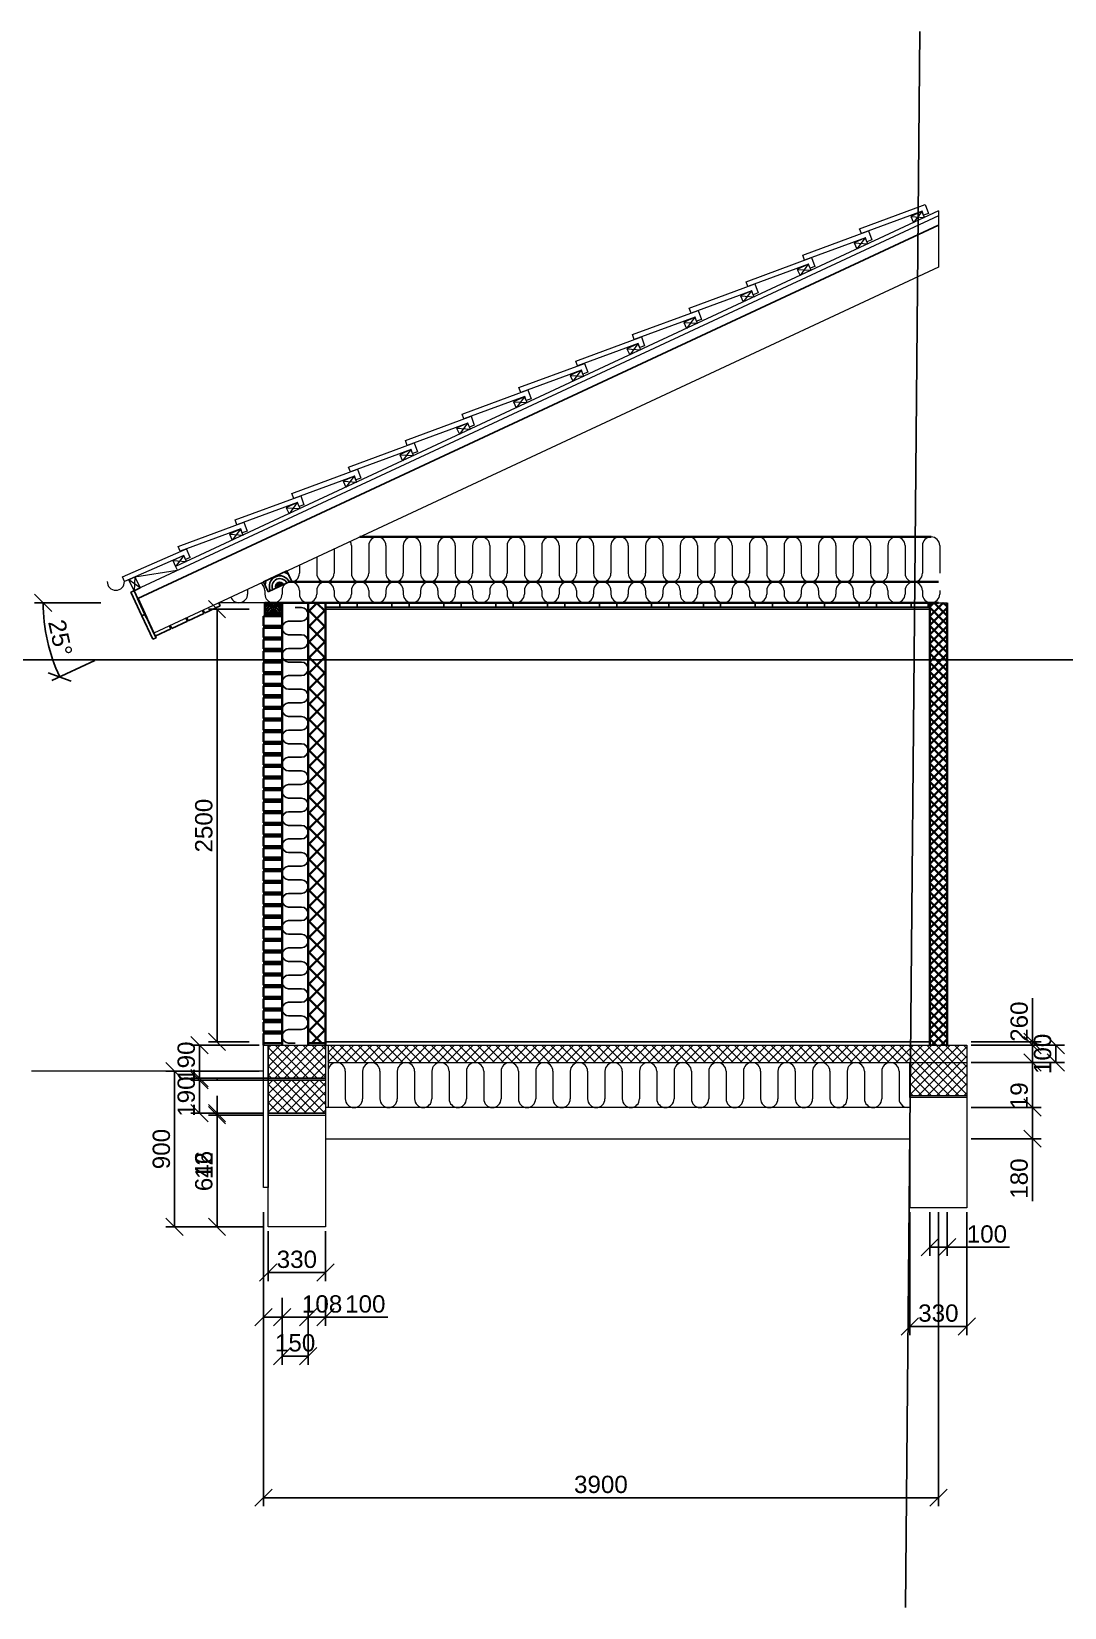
# Model space of a CAD drawing. Header units: millimetres. Extents: x -18879 to 45748, y -5929 to 18064.
# Drawn here: x 39779 to 45748, y 5708 to 14815 of the extents above; entities that cross this region are included whole.
import ezdxf

# ---------------------------------------------------------------- set-up
doc = ezdxf.new("R2010")
doc.units = ezdxf.units.MM
doc.header["$LTSCALE"] = 0.01
doc.layers.add('A29-I--', color=30, linetype='Continuous')
doc.layers.add('beklædning', color=7, linetype='Continuous')
for name, color, linetype, lineweight in [('fundament', 7, 'Continuous', 20), ('isolering', 7, 'Continuous', 15), ('Målsætning', 1, 'Continuous', 18), ('tagplader', 7, 'Continuous', 18), ('underetage', 7, 'Continuous', 18), ('væg', 7, 'Continuous', 35)]:
    doc.layers.add(name, color=color, linetype=linetype, lineweight=lineweight)
doc.layers.add('hjælpelinjer', color=5, linetype='Continuous', plot=False)
doc.styles.get("Standard").update_dxf_attribs({"font": 'ARIAL.TTF'})
doc.dimstyles.new('ISO-25', dxfattribs={"dimscale": 40, "dimtxt": 2.5, "dimasz": 2.5, "dimexe": 1.25, "dimexo": 0.625, "dimtad": 1, "dimtxsty": 'Standard', "dimblk": 'OBLIQUE', "dimcen": 2.5, "dimadec": 0, "dimazin": 0, "dimtfac": 1, "dimtmove": 0, "dimatfit": 3, "dimfxl": 1, "dimarcsym": 0})
doc.dimstyles.get("Standard").update_dxf_attribs({"dimtxt": 0.18, "dimasz": 0.18, "dimexe": 0.18, "dimexo": 0.0625, "dimgap": 0.09, "dimtad": 0, "dimtih": 1, "dimtoh": 1, "dimdec": 4, "dimzin": 0, "dimdsep": 46, "dimtxsty": 'Standard', "dimcen": 0.09, "dimadec": 0, "dimazin": 0, "dimtfac": 1, "dimtdec": 4, "dimtofl": 0, "dimtmove": 0, "dimatfit": 3, "dimfxl": 1, "dimtolj": 1, "dimtzin": 0, "dimarcsym": 0})
pattern_1 = [(45, (38550.275, 9578.66), (-26.5165, 26.5165), []), (135, (38550.275, 9578.66), (-26.5165, -26.5165), [])]

msp = doc.modelspace()

# ---------------------------------------------------------------- blocks, each defined once
blk = doc.blocks.new('ISO')
at = {"layer": 'A29-I--'}
for p, q in [((0, 2), (0, 3)), ((2, 1), (2, 3)), ((4, 1), (4, 2))]:
    blk.add_line(p, q, dxfattribs=at)
for centre, start, end in [((1, 3), 0, 180), ((3, 1), 180, 0)]:
    blk.add_arc(centre, 1, start, end, dxfattribs=at)
blk = doc.blocks.new('_Oblique')
at = {"color": 0, "linetype": 'ByBlock', "lineweight": -2}
blk.add_line((-0.5, -0.5), (0.5, 0.5), dxfattribs=at)
blk = doc.blocks.new('*D44')
at = {"layer": 'Defpoints', "color": 0, "transparency": 16777216}
for p in [(44854.3, 8016.8), (45184.3, 8016.8), (44854.3, 7332.2)]:
    blk.add_point(p, dxfattribs=at)
at = {"layer": 'Målsætning', "color": 0, "lineweight": -2, "transparency": 16777216}
for p, q in [((44854.3, 7991.8), (44854.3, 7282.2)), ((45184.3, 7991.8), (45184.3, 7282.2)), ((45184.3, 7332.2), (44854.3, 7332.2))]:
    blk.add_line(p, q, dxfattribs=at)
at = {"layer": 'Målsætning', "color": 0, "lineweight": -2, "transparency": 16777216, "xscale": 100, "yscale": 100, "zscale": 100, "rotation": 180}
blk.add_blockref('_Oblique', (44854.3, 7332.2), dxfattribs=at)
at = {"layer": 'Målsætning', "color": 0, "lineweight": -2, "transparency": 16777216, "xscale": 100, "yscale": 100, "zscale": 100}
blk.add_blockref('_Oblique', (45184.3, 7332.2), dxfattribs=at)
at = {"layer": 'Målsætning', "color": 0, "transparency": 16777216, "insert": (45019.3, 7408.3), "char_height": 100, "attachment_point": 5}
blk.add_mtext('330', dxfattribs=at)
blk = doc.blocks.new('*D45')
at = {"layer": 'Defpoints', "color": 0, "transparency": 16777216}
for p in [(41147.3, 7906.8), (41477.3, 7906.8), (41477.3, 7643)]:
    blk.add_point(p, dxfattribs=at)
at = {"layer": 'Målsætning', "color": 0, "lineweight": -2, "transparency": 16777216}
for p, q in [((41147.3, 7881.8), (41147.3, 7593)), ((41477.3, 7881.8), (41477.3, 7593)), ((41147.3, 7643), (41477.3, 7643))]:
    blk.add_line(p, q, dxfattribs=at)
at = {"layer": 'Målsætning', "color": 0, "lineweight": -2, "transparency": 16777216, "xscale": 100, "yscale": 100, "zscale": 100, "rotation": 180}
blk.add_blockref('_Oblique', (41147.3, 7643), dxfattribs=at)
at = {"layer": 'Målsætning', "color": 0, "lineweight": -2, "transparency": 16777216, "xscale": 100, "yscale": 100, "zscale": 100}
blk.add_blockref('_Oblique', (41477.3, 7643), dxfattribs=at)
at = {"layer": 'Målsætning', "color": 0, "transparency": 16777216, "insert": (41312.3, 7719.1), "char_height": 100, "attachment_point": 5}
blk.add_mtext('330', dxfattribs=at)
blk = doc.blocks.new('*D38')
at = {"layer": 'Defpoints', "color": 0, "transparency": 16777216}
for p in [(41061.5, 11475.8), (40850.9, 8975.8), (41061.5, 8975.8)]:
    blk.add_point(p, dxfattribs=at)
at = {"layer": 'Målsætning', "color": 0, "lineweight": -2, "transparency": 16777216}
for p, q in [((41036.5, 11475.8), (40800.9, 11475.8)), ((40850.9, 11475.8), (40850.9, 8975.8)), ((41036.5, 8975.8), (40800.9, 8975.8))]:
    blk.add_line(p, q, dxfattribs=at)
at = {"layer": 'Målsætning', "color": 0, "lineweight": -2, "transparency": 16777216, "xscale": 100, "yscale": 100, "zscale": 100}
for p, rotation in [((40850.9, 11475.8), 90), ((40850.9, 8975.8), 270)]:
    blk.add_blockref('_Oblique', p, dxfattribs=dict(at, rotation=rotation))
at = {"layer": 'Målsætning', "color": 0, "transparency": 16777216, "insert": (40774.9, 10225.8), "char_height": 100, "attachment_point": 5, "rotation": 90}
blk.add_mtext('2500', dxfattribs=at)
blk = doc.blocks.new('*D47')
at = {"layer": 'Defpoints', "color": 0, "transparency": 16777216}
for p in [(45019.3, 13452.4), (40203.9, 11513.8), (45019.3, 11513.8), (39857.6, 11366.7), (40168.1, 11190.3)]:
    blk.add_point(p, dxfattribs=at)
at = {"layer": 'Målsætning', "color": 0, "lineweight": -2, "transparency": 16777216}
for p, q in [((40178.9, 11513.8), (39796.8, 11513.8)), ((40145.5, 11179.7), (39896.6, 11063.7))]:
    blk.add_line(p, q, dxfattribs=at)
blk.add_arc((40862, 11513.8), 1015.2, 180, 205, dxfattribs=at)
at = {"layer": 'Målsætning', "color": 0, "lineweight": -2, "transparency": 16777216, "xscale": 100, "yscale": 100, "zscale": 100}
for p, rotation in [((39846.8, 11513.8), 90), ((39941.9, 11084.8), 295)]:
    blk.add_blockref('_Oblique', p, dxfattribs=dict(at, rotation=rotation))
at = {"layer": 'Målsætning', "color": 0, "transparency": 16777216, "insert": (39945.2, 11310.6), "char_height": 100, "attachment_point": 5, "rotation": 282.5}
blk.add_mtext('25°', dxfattribs=at)
blk = doc.blocks.new('*D48')
at = {"layer": 'Defpoints', "color": 0, "transparency": 16777216}
for p in [(41119.3, 8956.8), (40749.6, 8766.8), (41119.3, 8766.8)]:
    blk.add_point(p, dxfattribs=at)
at = {"layer": 'Målsætning', "color": 0, "lineweight": -2, "transparency": 16777216}
for p, q in [((41094.3, 8956.8), (40699.6, 8956.8)), ((40749.6, 8956.8), (40749.6, 8766.8)), ((41094.3, 8766.8), (40699.6, 8766.8))]:
    blk.add_line(p, q, dxfattribs=at)
at = {"layer": 'Målsætning', "color": 0, "lineweight": -2, "transparency": 16777216, "xscale": 100, "yscale": 100, "zscale": 100}
for p, rotation in [((40749.6, 8956.8), 90), ((40749.6, 8766.8), 270)]:
    blk.add_blockref('_Oblique', p, dxfattribs=dict(at, rotation=rotation))
at = {"layer": 'Målsætning', "color": 0, "transparency": 16777216, "insert": (40673.5, 8861.8), "char_height": 100, "attachment_point": 5, "rotation": 90}
blk.add_mtext('190', dxfattribs=at)
blk = doc.blocks.new('*D49')
at = {"layer": 'Defpoints', "color": 0, "transparency": 16777216}
for p in [(40850.9, 8754.8), (41147.3, 8766.8), (41147.3, 8754.8)]:
    blk.add_point(p, dxfattribs=at)
at = {"layer": 'Målsætning', "color": 0, "lineweight": -2, "transparency": 16777216}
for p, q in [((41147.3, 8766.8), (40850.7, 8766.8)), ((41147.3, 8754.8), (40850.7, 8754.8)), ((40850.9, 8766.7), (40850.9, 8761)), ((40850.9, 8755), (40850.9, 8760.7))]:
    blk.add_line(p, q, dxfattribs=at)
at = {"layer": 'Målsætning', "color": 0, "transparency": 16777216}
for points in [[(40850.9, 8766.7), (40850.9, 8766.7), (40850.9, 8766.8)], [(40850.9, 8755), (40850.9, 8755), (40850.9, 8754.8)]]:
    blk.add_solid(points, dxfattribs=at)
at = {"layer": 'Målsætning', "color": 0, "transparency": 16777216, "insert": (40850.9, 8760.8), "char_height": 0.18, "attachment_point": 5}
blk.add_mtext('\\A1;12.0000', dxfattribs=at)
blk = doc.blocks.new('*D50')
at = {"layer": 'Defpoints', "color": 0, "transparency": 16777216}
for p in [(41147.3, 8754.8), (40749.6, 8564.8), (41147.3, 8564.8)]:
    blk.add_point(p, dxfattribs=at)
at = {"layer": 'Målsætning', "color": 0, "lineweight": -2, "transparency": 16777216}
for p, q in [((41122.3, 8754.8), (40699.6, 8754.8)), ((40749.6, 8754.8), (40749.6, 8564.8)), ((41122.3, 8564.8), (40699.6, 8564.8))]:
    blk.add_line(p, q, dxfattribs=at)
at = {"layer": 'Målsætning', "color": 0, "lineweight": -2, "transparency": 16777216, "xscale": 100, "yscale": 100, "zscale": 100}
for p, rotation in [((40749.6, 8754.8), 90), ((40749.6, 8564.8), 270)]:
    blk.add_blockref('_Oblique', p, dxfattribs=dict(at, rotation=rotation))
at = {"layer": 'Målsætning', "color": 0, "transparency": 16777216, "insert": (40673.5, 8659.8), "char_height": 100, "attachment_point": 5, "rotation": 90}
blk.add_mtext('190', dxfattribs=at)
blk = doc.blocks.new('*D51')
at = {"layer": 'Defpoints', "color": 0, "transparency": 16777216}
for p in [(41147.3, 8564.8), (40850.9, 8552.8), (41147.3, 8552.8)]:
    blk.add_point(p, dxfattribs=at)
at = {"layer": 'Målsætning', "color": 0, "lineweight": -2, "transparency": 16777216}
for p, q in [((40850.9, 8564.8), (40850.9, 8664.8)), ((41122.3, 8564.8), (40800.9, 8564.8)), ((40850.9, 8564.8), (40850.9, 8552.8)), ((41122.3, 8552.8), (40800.9, 8552.8)), ((40850.9, 8552.8), (40850.9, 8170))]:
    blk.add_line(p, q, dxfattribs=at)
at = {"layer": 'Målsætning', "color": 0, "lineweight": -2, "transparency": 16777216, "xscale": 100, "yscale": 100, "zscale": 100}
for p, rotation in [((40850.9, 8564.8), 270), ((40850.9, 8552.8), 90)]:
    blk.add_blockref('_Oblique', p, dxfattribs=dict(at, rotation=rotation))
at = {"layer": 'Målsætning', "color": 0, "transparency": 16777216, "insert": (40775.7, 8261.4), "char_height": 100, "attachment_point": 5, "rotation": 90}
blk.add_mtext('12', dxfattribs=at)
blk = doc.blocks.new('*D52')
at = {"layer": 'Defpoints', "color": 0, "transparency": 16777216}
for p in [(41147.3, 8552.8), (40850.9, 7906.8), (41147.3, 7906.8)]:
    blk.add_point(p, dxfattribs=at)
at = {"layer": 'Målsætning', "color": 0, "lineweight": -2, "transparency": 16777216}
for p, q in [((41122.3, 8552.8), (40800.9, 8552.8)), ((40850.9, 8552.8), (40850.9, 7906.8)), ((41122.3, 7906.8), (40800.9, 7906.8))]:
    blk.add_line(p, q, dxfattribs=at)
at = {"layer": 'Målsætning', "color": 0, "lineweight": -2, "transparency": 16777216, "xscale": 100, "yscale": 100, "zscale": 100}
for p, rotation in [((40850.9, 8552.8), 90), ((40850.9, 7906.8), 270)]:
    blk.add_blockref('_Oblique', p, dxfattribs=dict(at, rotation=rotation))
at = {"layer": 'Målsætning', "color": 0, "transparency": 16777216, "insert": (40774.9, 8229.8), "char_height": 100, "attachment_point": 5, "rotation": 90}
blk.add_mtext('646', dxfattribs=at)
blk = doc.blocks.new('*D53')
at = {"layer": 'Defpoints', "color": 0, "transparency": 16777216}
for p in [(41119.3, 8806.8), (40605.8, 7906.8), (41147.3, 7906.8)]:
    blk.add_point(p, dxfattribs=at)
at = {"layer": 'Målsætning', "color": 0, "lineweight": -2, "transparency": 16777216}
for p, q in [((41094.3, 8806.8), (40555.8, 8806.8)), ((40605.8, 8806.8), (40605.8, 7906.8)), ((41122.3, 7906.8), (40555.8, 7906.8))]:
    blk.add_line(p, q, dxfattribs=at)
at = {"layer": 'Målsætning', "color": 0, "lineweight": -2, "transparency": 16777216, "xscale": 100, "yscale": 100, "zscale": 100}
for p, rotation in [((40605.8, 8806.8), 90), ((40605.8, 7906.8), 270)]:
    blk.add_blockref('_Oblique', p, dxfattribs=dict(at, rotation=rotation))
at = {"layer": 'Målsætning', "color": 0, "transparency": 16777216, "insert": (40529.7, 8356.8), "char_height": 100, "attachment_point": 5, "rotation": 90}
blk.add_mtext('900', dxfattribs=at)
blk = doc.blocks.new('*D39')
at = {"layer": 'Defpoints', "color": 0, "transparency": 16777216}
for p in [(45184.3, 8596.8), (45184.3, 8416.8), (45562.4, 8416.8)]:
    blk.add_point(p, dxfattribs=at)
at = {"layer": 'Målsætning', "color": 0, "lineweight": -2, "transparency": 16777216}
for p, q in [((45209.3, 8596.8), (45612.4, 8596.8)), ((45562.4, 8596.8), (45562.4, 8416.8)), ((45209.3, 8416.8), (45612.4, 8416.8)), ((45562.4, 8416.8), (45562.4, 8055.7))]:
    blk.add_line(p, q, dxfattribs=at)
at = {"layer": 'Målsætning', "color": 0, "lineweight": -2, "transparency": 16777216, "xscale": 100, "yscale": 100, "zscale": 100}
for p, rotation in [((45562.4, 8596.8), 90), ((45562.4, 8416.8), 270)]:
    blk.add_blockref('_Oblique', p, dxfattribs=dict(at, rotation=rotation))
at = {"layer": 'Målsætning', "color": 0, "transparency": 16777216, "insert": (45486.4, 8186.2), "char_height": 100, "attachment_point": 5, "rotation": 90}
blk.add_mtext('180', dxfattribs=at)
blk = doc.blocks.new('*D55')
at = {"layer": 'Defpoints', "color": 0, "transparency": 16777216}
for p in [(45184.3, 8856.8), (45562.4, 8856.8), (45184.3, 8596.8)]:
    blk.add_point(p, dxfattribs=at)
at = {"layer": 'Målsætning', "color": 0, "lineweight": -2, "transparency": 16777216}
for p, q in [((45562.4, 8856.8), (45562.4, 9229.1)), ((45209.3, 8856.8), (45612.4, 8856.8)), ((45562.4, 8596.8), (45562.4, 8856.8)), ((45209.3, 8596.8), (45612.4, 8596.8))]:
    blk.add_line(p, q, dxfattribs=at)
at = {"layer": 'Målsætning', "color": 0, "lineweight": -2, "transparency": 16777216, "xscale": 100, "yscale": 100, "zscale": 100}
for p, rotation in [((45562.4, 8856.8), 90), ((45562.4, 8596.8), 270)]:
    blk.add_blockref('_Oblique', p, dxfattribs=dict(at, rotation=rotation))
at = {"layer": 'Målsætning', "color": 0, "transparency": 16777216, "insert": (45486.4, 9093), "char_height": 100, "attachment_point": 5, "rotation": 90}
blk.add_mtext('260', dxfattribs=at)
blk = doc.blocks.new('*D56')
at = {"layer": 'Defpoints', "color": 0, "transparency": 16777216}
for p in [(45184.3, 8956.8), (45184.3, 8856.8), (45698.1, 8856.8)]:
    blk.add_point(p, dxfattribs=at)
at = {"layer": 'Målsætning', "color": 0, "lineweight": -2, "transparency": 16777216}
for p, q in [((45209.3, 8956.8), (45748.1, 8956.8)), ((45698.1, 8956.8), (45698.1, 8856.8)), ((45209.3, 8856.8), (45748.1, 8856.8))]:
    blk.add_line(p, q, dxfattribs=at)
at = {"layer": 'Målsætning', "color": 0, "lineweight": -2, "transparency": 16777216, "xscale": 100, "yscale": 100, "zscale": 100}
for p, rotation in [((45698.1, 8956.8), 90), ((45698.1, 8856.8), 270)]:
    blk.add_blockref('_Oblique', p, dxfattribs=dict(at, rotation=rotation))
at = {"layer": 'Målsætning', "color": 0, "transparency": 16777216, "insert": (45622, 8906.8), "char_height": 100, "attachment_point": 5, "rotation": 90}
blk.add_mtext('100', dxfattribs=at)
blk = doc.blocks.new('*D57')
at = {"layer": 'Defpoints', "color": 0, "transparency": 16777216}
for p in [(45184.3, 8975.8), (45184.3, 8956.8), (45562.4, 8956.8)]:
    blk.add_point(p, dxfattribs=at)
at = {"layer": 'Målsætning', "color": 0, "lineweight": -2, "transparency": 16777216}
for p, q in [((45562.4, 8975.8), (45562.4, 9075.8)), ((45209.3, 8975.8), (45612.4, 8975.8)), ((45209.3, 8956.8), (45612.4, 8956.8)), ((45562.4, 8975.8), (45562.4, 8956.8)), ((45562.4, 8956.8), (45562.4, 8572.8))]:
    blk.add_line(p, q, dxfattribs=at)
at = {"layer": 'Målsætning', "color": 0, "lineweight": -2, "transparency": 16777216, "xscale": 100, "yscale": 100, "zscale": 100}
for p, rotation in [((45562.4, 8975.8), 270), ((45562.4, 8956.8), 90)]:
    blk.add_blockref('_Oblique', p, dxfattribs=dict(at, rotation=rotation))
at = {"layer": 'Målsætning', "color": 0, "transparency": 16777216, "insert": (45486.4, 8664.8), "char_height": 100, "attachment_point": 5, "rotation": 90}
blk.add_mtext('19', dxfattribs=at)
blk = doc.blocks.new('*D40')
at = {"layer": 'Defpoints', "color": 0, "transparency": 16777216}
for p in [(44969.3, 8016.8), (45069.3, 8016.8), (45069.3, 7789.3)]:
    blk.add_point(p, dxfattribs=at)
at = {"layer": 'Målsætning', "color": 0, "lineweight": -2, "transparency": 16777216}
for p, q in [((44969.3, 7991.8), (44969.3, 7739.3)), ((45069.3, 7991.8), (45069.3, 7739.3)), ((44969.3, 7789.3), (45069.3, 7789.3)), ((45069.3, 7789.3), (45430.5, 7789.3))]:
    blk.add_line(p, q, dxfattribs=at)
at = {"layer": 'Målsætning', "color": 0, "lineweight": -2, "transparency": 16777216, "xscale": 100, "yscale": 100, "zscale": 100, "rotation": 180}
blk.add_blockref('_Oblique', (44969.3, 7789.3), dxfattribs=at)
at = {"layer": 'Målsætning', "color": 0, "lineweight": -2, "transparency": 16777216, "xscale": 100, "yscale": 100, "zscale": 100}
blk.add_blockref('_Oblique', (45069.3, 7789.3), dxfattribs=at)
at = {"layer": 'Målsætning', "color": 0, "transparency": 16777216, "insert": (45299.9, 7865.4), "char_height": 100, "attachment_point": 5}
blk.add_mtext('100', dxfattribs=at)
blk = doc.blocks.new('*D41')
at = {"layer": 'Defpoints', "color": 0, "transparency": 16777216}
for p in [(41119.3, 7521.5), (41227.3, 7521.5), (41227.3, 7385)]:
    blk.add_point(p, dxfattribs=at)
at = {"layer": 'Målsætning', "color": 0, "lineweight": -2, "transparency": 16777216}
for p, q in [((41119.3, 7496.5), (41119.3, 7335)), ((41227.3, 7496.5), (41227.3, 7335)), ((41119.3, 7385), (41227.3, 7385)), ((41227.3, 7385), (41589.1, 7385))]:
    blk.add_line(p, q, dxfattribs=at)
at = {"layer": 'Målsætning', "color": 0, "lineweight": -2, "transparency": 16777216, "xscale": 100, "yscale": 100, "zscale": 100, "rotation": 180}
blk.add_blockref('_Oblique', (41119.3, 7385), dxfattribs=at)
at = {"layer": 'Målsætning', "color": 0, "lineweight": -2, "transparency": 16777216, "xscale": 100, "yscale": 100, "zscale": 100}
blk.add_blockref('_Oblique', (41227.3, 7385), dxfattribs=at)
at = {"layer": 'Målsætning', "color": 0, "transparency": 16777216, "insert": (41458.2, 7461.1), "char_height": 100, "attachment_point": 5}
blk.add_mtext('108', dxfattribs=at)
blk = doc.blocks.new('*D42')
at = {"layer": 'Defpoints', "color": 0, "transparency": 16777216}
for p in [(41227.3, 7521.5), (41377.3, 7521.5), (41377.3, 7160.5)]:
    blk.add_point(p, dxfattribs=at)
at = {"layer": 'Målsætning', "color": 0, "lineweight": -2, "transparency": 16777216}
for p, q in [((41227.3, 7496.5), (41227.3, 7110.5)), ((41377.3, 7496.5), (41377.3, 7110.5)), ((41227.3, 7160.5), (41377.3, 7160.5))]:
    blk.add_line(p, q, dxfattribs=at)
at = {"layer": 'Målsætning', "color": 0, "lineweight": -2, "transparency": 16777216, "xscale": 100, "yscale": 100, "zscale": 100, "rotation": 180}
blk.add_blockref('_Oblique', (41227.3, 7160.5), dxfattribs=at)
at = {"layer": 'Målsætning', "color": 0, "lineweight": -2, "transparency": 16777216, "xscale": 100, "yscale": 100, "zscale": 100}
blk.add_blockref('_Oblique', (41377.3, 7160.5), dxfattribs=at)
at = {"layer": 'Målsætning', "color": 0, "transparency": 16777216, "insert": (41302.3, 7236.6), "char_height": 100, "attachment_point": 5}
blk.add_mtext('150', dxfattribs=at)
blk = doc.blocks.new('*D43')
at = {"layer": 'Defpoints', "color": 0, "transparency": 16777216}
for p in [(41377.3, 7521.5), (41477.3, 7521.5), (41477.3, 7385)]:
    blk.add_point(p, dxfattribs=at)
at = {"layer": 'Målsætning', "color": 0, "lineweight": -2, "transparency": 16777216}
for p, q in [((41377.3, 7496.5), (41377.3, 7335)), ((41477.3, 7496.5), (41477.3, 7335)), ((41377.3, 7385), (41477.3, 7385)), ((41477.3, 7385), (41838.5, 7385))]:
    blk.add_line(p, q, dxfattribs=at)
at = {"layer": 'Målsætning', "color": 0, "lineweight": -2, "transparency": 16777216, "xscale": 100, "yscale": 100, "zscale": 100, "rotation": 180}
blk.add_blockref('_Oblique', (41377.3, 7385), dxfattribs=at)
at = {"layer": 'Målsætning', "color": 0, "lineweight": -2, "transparency": 16777216, "xscale": 100, "yscale": 100, "zscale": 100}
blk.add_blockref('_Oblique', (41477.3, 7385), dxfattribs=at)
at = {"layer": 'Målsætning', "color": 0, "transparency": 16777216, "insert": (41707.9, 7461.1), "char_height": 100, "attachment_point": 5}
blk.add_mtext('100', dxfattribs=at)
blk = doc.blocks.new('*D59')
at = {"layer": 'Defpoints', "color": 0, "transparency": 16777216}
for p in [(41119.3, 8016.8), (45019.3, 8016.8), (41119.3, 6342.3)]:
    blk.add_point(p, dxfattribs=at)
at = {"layer": 'Målsætning', "color": 0, "lineweight": -2, "transparency": 16777216}
for p, q in [((41119.3, 7991.8), (41119.3, 6292.3)), ((45019.3, 7991.8), (45019.3, 6292.3)), ((45019.3, 6342.3), (41119.3, 6342.3))]:
    blk.add_line(p, q, dxfattribs=at)
at = {"layer": 'Målsætning', "color": 0, "lineweight": -2, "transparency": 16777216, "xscale": 100, "yscale": 100, "zscale": 100, "rotation": 180}
blk.add_blockref('_Oblique', (41119.3, 6342.3), dxfattribs=at)
at = {"layer": 'Målsætning', "color": 0, "lineweight": -2, "transparency": 16777216, "xscale": 100, "yscale": 100, "zscale": 100}
blk.add_blockref('_Oblique', (45019.3, 6342.3), dxfattribs=at)
at = {"layer": 'Målsætning', "color": 0, "transparency": 16777216, "insert": (43069.3, 6418.4), "char_height": 100, "attachment_point": 5}
blk.add_mtext('3900', dxfattribs=at)

# ---------------------------------------------------------------- dimensions: what is measured, and where the dimension line sits
at = {"layer": 'Målsætning'}
dim = msp.add_angular_dim_2l(base=(39857.55572, 11366.71354), line1=((45019.33422, 11513.84199), (40203.91536, 11513.84199)), line2=((45019.33422, 13452.44186), (40168.14406, 11190.29474)), dimstyle='ISO-25', dxfattribs=at)
dim.commit()
dim.dimension.update_dxf_attribs({"geometry": '*D47', "text_midpoint": (39945.15503, 11310.58382)})
for base, p1, p2, dimstyle, picture, middle in [((40850.91641, 8975.84199), (41061.47921, 11475.84199), (41061.47921, 8975.84199), 'ISO-25', '*D38', (40774.85911, 10225.84199)), ((45562.44365, 8856.84199), (45184.33422, 8596.84199), (45184.33422, 8856.84199), 'ISO-25', '*D55', (45486.38635, 9092.99479)), ((45562.44365, 8956.84199), (45184.33422, 8975.84199), (45184.33422, 8956.84199), 'ISO-25', '*D57', (45486.38635, 8664.82289)), ((40605.78626, 7906.84199), (41119.33422, 8806.84199), (41147.33422, 7906.84199), 'ISO-25', '*D53', (40529.72896, 8356.84199)), ((40850.91641, 8754.84199), (41147.33422, 8766.84199), (41147.33422, 8754.84199), 'Standard', '*D49', (40850.91641, 8760.84199)), ((40850.91641, 8552.84199), (41147.33422, 8564.84199), (41147.33422, 8552.84199), 'ISO-25', '*D51', (40775.71177, 8261.43681)), ((40850.91641, 7906.84199), (41147.33422, 8552.84199), (41147.33422, 7906.84199), 'ISO-25', '*D52', (40774.85911, 8229.84199)), ((45562.44365, 8416.84199), (45184.33422, 8596.84199), (45184.33422, 8416.84199), 'ISO-25', '*D39', (45486.38635, 8186.24854))]:
    dim = msp.add_linear_dim(base=base, p1=p1, p2=p2, angle=90, dimstyle=dimstyle, dxfattribs=at)
    dim.commit()
    dim.dimension.update_dxf_attribs({"geometry": picture, "text_midpoint": middle})
for base, p1, p2, picture, middle in [((45698.08108, 8856.84199), (45184.33422, 8956.84199), (45184.33422, 8856.84199), '*D56', (45698.08108, 8906.84199)), ((40749.58118, 8766.84199), (41119.33422, 8956.84199), (41119.33422, 8766.84199), '*D48', (40749.58118, 8861.84199)), ((40749.58118, 8564.84199), (41147.33422, 8754.84199), (41147.33422, 8564.84199), '*D50', (40749.58118, 8659.84199))]:
    dim = msp.add_linear_dim(base=base, p1=p1, p2=p2, angle=90, dimstyle='ISO-25', dxfattribs=at)
    dim.commit()
    dim.dimension.update_dxf_attribs({"geometry": picture, "text_midpoint": middle, "dimtype": 160})
for base, p1, p2, picture, middle in [((41119.33422, 6342.32068), (45019.33422, 8016.84199), (41119.33422, 8016.84199), '*D59', (43069.33422, 6418.41208)), ((44854.33422, 7332.18785), (45184.33422, 8016.84199), (44854.33422, 8016.84199), '*D44', (45019.33422, 7408.27925)), ((45069.33422, 7789.30709), (44969.33422, 8016.84199), (45069.33422, 8016.84199), '*D40', (45299.92767, 7865.36439)), ((41477.33422, 7642.99885), (41147.33422, 7906.84199), (41477.33422, 7906.84199), '*D45', (41312.33422, 7719.09026)), ((41227.33422, 7385.04228), (41119.33422, 7521.46304), (41227.33422, 7521.46304), '*D41', (41458.20052, 7461.09958)), ((41477.33422, 7385.04228), (41377.33422, 7521.46304), (41477.33422, 7521.46304), '*D43', (41707.92767, 7461.09958))]:
    dim = msp.add_linear_dim(base=base, p1=p1, p2=p2, dimstyle='ISO-25', dxfattribs=at)
    dim.commit()
    dim.dimension.update_dxf_attribs({"geometry": picture, "text_midpoint": middle})
dim = msp.add_linear_dim(base=(41377.33422, 7160.49717), p1=(41227.33422, 7521.46304), p2=(41377.33422, 7521.46304), dimstyle='ISO-25', dxfattribs=at)
dim.commit()
dim.dimension.update_dxf_attribs({"geometry": '*D42', "text_midpoint": (41302.33422, 7160.49717), "dimtype": 160})

# ---------------------------------------------------------------- hatches: boundary and pattern name
at = {"layer": 'fundament'}
h = msp.add_hatch(dxfattribs=at)
h.set_pattern_fill('ANSI37', color=256, scale=300)
h.set_pattern_definition(pattern_1)
h.paths.add_polyline_path([(41477.33422, 8956.84199), (41147.33422, 8956.84199), (41147.33422, 8766.84199), (41477.33422, 8766.84199)])
h.paths.add_polyline_path([(41477.33422, 8754.84199), (41147.33422, 8754.84199), (41147.33422, 8564.84199), (41477.33422, 8564.84199)])
h.paths.add_polyline_path([(45184.33422, 8956.84199), (41509.33422, 8956.84199), (41492.33422, 8956.84199), (41492.33422, 8856.84199), (45184.33422, 8856.84199)])
h = msp.add_hatch(dxfattribs=at)
h.set_pattern_fill('ANSI37', color=256, scale=300)
h.set_pattern_definition(pattern_1)
h.paths.add_polyline_path([(45184.33422, 8856.84199), (44854.33422, 8856.84199), (44854.33422, 8806.84199), (45184.33422, 8806.84199)])
h.paths.add_polyline_path([(45184.33422, 8806.84199), (44854.33422, 8806.84199), (44854.33422, 8666.84199), (45184.33422, 8666.84199)])
at = {"layer": 'væg'}
h = msp.add_hatch(dxfattribs=at)
h.set_pattern_fill('ANSI37', color=256, scale=20, style=0)
h.set_pattern_definition([(45, (39362.523, 7650.793), (-44.9013, 44.9013), []), (135, (39362.523, 7650.793), (-44.9013, -44.9013), [])])
h.paths.add_polyline_path([(41477.33422, 11513.84199), (41377.33422, 11513.84199), (41377.33422, 8968.84199), (41477.33422, 8968.84199), (41477.33422, 10068.84199)])
h = msp.add_hatch(dxfattribs=at)
h.set_pattern_fill('ANSI37', color=256, scale=300)
h.set_pattern_definition(pattern_1)
h.paths.add_polyline_path([(45069.33422, 11513.84199), (44969.33422, 11513.84199), (44969.33422, 8956.84199), (45019.33422, 8956.84199), (45069.33422, 8956.84199)])

# ---------------------------------------------------------------- linework, layer by layer
for p, q in [((40392.89964, 11537.84313), (45019.33422, 13695.185)), ((41119.33422, 11633.84199), (41255.28039, 11697.23473)), ((41255.28039, 11697.23473), (41281.90534, 11640.13734)), ((41255.28039, 11697.23473), (41276.4113, 11651.91934)), ((41281.90534, 11640.13734), (41255.28039, 11697.23473)), ((40371.76873, 11583.15852), (40353.64257, 11574.70615)), ((40353.64257, 11574.70615), (40417.03531, 11438.75998)), ((40406.20842, 11599.21801), (40371.76873, 11583.15852)), ((40490.52446, 11328.48603), (40371.76873, 11583.15852)), ((41145.95917, 11576.7446), (41119.33422, 11633.84199)), ((41281.90534, 11640.13734), (41145.95917, 11576.7446)), ((40779.39236, 11454.36032), (40870.02313, 11496.62215)), ((40870.02313, 11496.62215), (40861.99339, 11513.84199)), ((40417.03531, 11438.75998), (40435.16146, 11447.21235)), ((40417.03531, 11438.75998), (40480.42805, 11302.81382)), ((40498.5542, 11311.26618), (40435.16146, 11447.21235)), ((40589.06772, 11365.61048), (40679.6985, 11407.87231)), ((40679.6985, 11407.87231), (40671.66875, 11425.09216)), ((40676.20029, 11427.20525), (40684.23004, 11409.9854)), ((40684.23004, 11409.9854), (40774.86082, 11452.24723)), ((40774.86082, 11452.24723), (40766.83107, 11469.46708)), ((40771.36261, 11471.58017), (40779.39236, 11454.36032)), ((40480.42805, 11302.81382), (40498.5542, 11311.26618)), ((40485.87566, 11338.45541), (40493.9054, 11321.23557)), ((40485.87566, 11338.45541), (40493.9054, 11321.23557)), ((40493.9054, 11321.23557), (40584.53618, 11363.49739)), ((40584.53618, 11363.49739), (40576.50643, 11380.71724)), ((40581.03797, 11382.83033), (40589.06772, 11365.61048))]:
    msp.add_line(p, q)
for radius, start, end in [(60.67062, 25, 205), (84.91669, 52.96691099, 72.893826513), (84.91669, 157.106173487, 177.03308901), (44.91066, 25, 205), (24.3015, 25, 205), (16.42153, 25, 205), (9.12842, 25, 205)]:
    msp.add_arc((41213.93225, 11608.44097), radius, start, end)
at = {"layer": 'beklædning'}
for p, q in [((41477.33422, 11488.84199), (44969.33422, 11488.84199)), ((41477.33422, 11475.84199), (44969.33422, 11475.84199)), ((41561.33422, 11511.34199), (41561.33422, 11486.34199)), ((41661.33422, 11486.34199), (41661.33422, 11511.34199)), ((41861.33422, 11513.84199), (41861.33422, 11488.84199)), ((41961.33422, 11488.84199), (41961.33422, 11513.84199)), ((42161.33422, 11513.84199), (42161.33422, 11488.84199)), ((42261.33422, 11488.84199), (42261.33422, 11513.84199)), ((42461.33422, 11513.84199), (42461.33422, 11488.84199)), ((42561.33422, 11488.84199), (42561.33422, 11513.84199)), ((42761.33422, 11513.84199), (42761.33422, 11488.84199)), ((42861.33422, 11488.84199), (42861.33422, 11513.84199)), ((43061.33422, 11513.84199), (43061.33422, 11488.84199)), ((43161.33422, 11488.84199), (43161.33422, 11513.84199)), ((43361.33422, 11513.84199), (43361.33422, 11488.84199)), ((43461.33422, 11488.84199), (43461.33422, 11513.84199)), ((43661.33422, 11513.84199), (43661.33422, 11488.84199)), ((43761.33422, 11488.84199), (43761.33422, 11513.84199)), ((43961.33422, 11513.84199), (43961.33422, 11488.84199)), ((44061.33422, 11488.84199), (44061.33422, 11513.84199)), ((44261.33422, 11513.84199), (44261.33422, 11488.84199)), ((44361.33422, 11488.84199), (44361.33422, 11513.84199)), ((44561.33422, 11513.84199), (44561.33422, 11488.84199)), ((44661.33422, 11488.84199), (44661.33422, 11513.84199)), ((44861.33422, 11513.84199), (44861.33422, 11488.84199)), ((44961.33422, 11488.84199), (44961.33422, 11513.84199)), ((44969.33422, 8975.84199), (41477.33422, 8975.84199))]:
    msp.add_line(p, q, dxfattribs=at)
at = {"layer": 'fundament'}
for p, q in [((41509.33422, 8956.84199), (45184.33422, 8956.84199)), ((45184.33422, 8956.84199), (45184.33422, 8856.84199)), ((41492.33422, 8856.84199), (45019.33422, 8856.84199)), ((44854.33422, 8856.84199), (45184.33422, 8856.84199)), ((44854.33422, 8666.84199), (44854.33422, 8856.84199)), ((45184.33422, 8856.84199), (45184.33422, 8666.84199)), ((41477.33422, 8754.84199), (41477.33422, 7906.84199)), ((44854.33422, 8654.84199), (44854.33422, 8016.84199)), ((45184.33422, 8654.84199), (45184.33422, 8016.84199)), ((41147.33422, 7906.84199), (41147.33422, 8564.84199)), ((44854.33422, 8596.84199), (41477.33422, 8596.84199)), ((41477.33422, 8416.84199), (44854.33422, 8416.84199)), ((45184.33422, 8016.84199), (44854.33422, 8016.84199)), ((41477.33422, 7906.84199), (41147.33422, 7906.84199))]:
    msp.add_line(p, q, dxfattribs=at)
for points in [[(41119.33422, 8956.84199), (41147.33422, 8956.84199), (41147.33422, 8134.84199), (41119.33422, 8134.84199)], [(44854.33422, 8666.84199), (45184.33422, 8666.84199), (45184.33422, 8654.84199), (44854.33422, 8654.84199)]]:
    msp.add_lwpolyline(points, close=True, dxfattribs=at)
at = {"layer": 'hjælpelinjer'}
msp.add_line((44912.11235, 14814.64422), (44828.90181, 5707.74463), dxfattribs=at)
msp.add_xline((10075.25794, 11184.35572), (1, 0), dxfattribs=at)
at = {"layer": 'isolering'}
for p, q in [((41627.33421, 11843.84199), (41627.33421, 11683.84199)), ((41727.33421, 11843.84199), (41727.33421, 11683.84199)), ((41827.33421, 11843.84199), (41827.33421, 11683.84199)), ((41927.33421, 11843.84199), (41927.33421, 11683.84199)), ((42027.33421, 11843.84199), (42027.33421, 11683.84199)), ((42127.33421, 11843.84199), (42127.33421, 11683.84199)), ((42227.33421, 11843.84199), (42227.33421, 11683.84199)), ((42327.33421, 11843.84199), (42327.33421, 11683.84199)), ((42427.33421, 11843.84199), (42427.33421, 11683.84199)), ((42527.33421, 11843.84199), (42527.33421, 11683.84199)), ((42627.33421, 11843.84199), (42627.33421, 11683.84199)), ((42727.33421, 11843.84199), (42727.33421, 11683.84199)), ((42827.33421, 11843.84199), (42827.33421, 11683.84199)), ((42927.33421, 11843.84199), (42927.33421, 11683.84199)), ((43027.33421, 11843.84199), (43027.33421, 11683.84199)), ((43127.33421, 11843.84199), (43127.33421, 11683.84199)), ((43227.33421, 11843.84199), (43227.33421, 11683.84199)), ((43327.33421, 11843.84199), (43327.33421, 11683.84199)), ((43427.33421, 11843.84199), (43427.33421, 11683.84199)), ((43527.33421, 11843.84199), (43527.33421, 11683.84199)), ((43627.33421, 11843.84199), (43627.33421, 11683.84199)), ((43727.33421, 11843.84199), (43727.33421, 11683.84199)), ((43827.33421, 11843.84199), (43827.33421, 11683.84199)), ((43927.33421, 11843.84199), (43927.33421, 11683.84199)), ((44027.33421, 11843.84199), (44027.33421, 11683.84199)), ((44127.33421, 11843.84199), (44127.33421, 11683.84199)), ((44227.33421, 11843.84199), (44227.33421, 11683.84199)), ((44327.33421, 11843.84199), (44327.33421, 11683.84199)), ((44427.33421, 11843.84199), (44427.33421, 11683.84199)), ((44527.33421, 11843.84199), (44527.33421, 11683.84199)), ((44627.33421, 11843.84199), (44627.33421, 11683.84199)), ((44727.33421, 11843.84199), (44727.33421, 11683.84199)), ((44827.33421, 11843.84199), (44827.33421, 11683.84199)), ((44927.33421, 11843.84199), (44927.33421, 11683.84199)), ((45027.33421, 11843.84199), (45027.33421, 11683.84199)), ((41427.33421, 11777.46475), (41427.33421, 11683.84199)), ((41527.33421, 11824.09551), (41527.33421, 11683.84199)), ((41327.33421, 11730.83398), (41327.33421, 11683.84199)), ((41027.33421, 11583.84199), (41027.33421, 11563.84198)), ((41127.33421, 11583.84199), (41127.33421, 11563.84198)), ((41227.33421, 11583.84199), (41227.33421, 11563.84198)), ((41327.33421, 11583.84199), (41327.33421, 11563.84198)), ((41427.33421, 11583.84199), (41427.33421, 11563.84198)), ((41527.33421, 11583.84199), (41527.33421, 11563.84198)), ((41627.33421, 11583.84199), (41627.33421, 11563.84198)), ((41727.33421, 11583.84199), (41727.33421, 11563.84198)), ((41827.33421, 11583.84199), (41827.33421, 11563.84198)), ((41927.33421, 11583.84199), (41927.33421, 11563.84198)), ((42027.33421, 11583.84199), (42027.33421, 11563.84198)), ((42127.33421, 11583.84199), (42127.33421, 11563.84198)), ((42227.33421, 11583.84199), (42227.33421, 11563.84198)), ((42327.33421, 11583.84199), (42327.33421, 11563.84198)), ((42427.33421, 11583.84199), (42427.33421, 11563.84198)), ((42527.33421, 11583.84199), (42527.33421, 11563.84198)), ((42627.33421, 11583.84199), (42627.33421, 11563.84198)), ((42727.33421, 11583.84199), (42727.33421, 11563.84198)), ((42827.33421, 11583.84199), (42827.33421, 11563.84198)), ((42927.33421, 11583.84199), (42927.33421, 11563.84198)), ((43027.33421, 11583.84199), (43027.33421, 11563.84198)), ((43127.33421, 11583.84199), (43127.33421, 11563.84198)), ((43227.33421, 11583.84199), (43227.33421, 11563.84198)), ((43327.33421, 11583.84199), (43327.33421, 11563.84198)), ((43427.33421, 11583.84199), (43427.33421, 11563.84198)), ((43527.33421, 11583.84199), (43527.33421, 11563.84198)), ((43627.33421, 11583.84199), (43627.33421, 11563.84198)), ((43727.33421, 11583.84199), (43727.33421, 11563.84198)), ((43827.33421, 11583.84199), (43827.33421, 11563.84198)), ((43927.33421, 11583.84199), (43927.33421, 11563.84198)), ((44027.33421, 11583.84199), (44027.33421, 11563.84198)), ((44127.33421, 11583.84199), (44127.33421, 11563.84198)), ((44227.33421, 11583.84199), (44227.33421, 11563.84198)), ((44327.33421, 11583.84199), (44327.33421, 11563.84198)), ((44427.33421, 11583.84199), (44427.33421, 11563.84198)), ((44527.33421, 11583.84199), (44527.33421, 11563.84198)), ((44627.33421, 11583.84199), (44627.33421, 11563.84198)), ((44727.33421, 11583.84199), (44727.33421, 11563.84198)), ((44827.33421, 11583.84199), (44827.33421, 11563.84198)), ((44927.33421, 11583.84199), (44927.33421, 11563.84198)), ((45027.33421, 11583.84199), (45027.33421, 11563.84198)), ((41592.33422, 8806.84199), (41592.33422, 8646.84199)), ((41692.33422, 8806.84199), (41692.33422, 8646.84199)), ((41792.33422, 8806.84199), (41792.33422, 8646.84199)), ((41892.33422, 8806.84199), (41892.33422, 8646.84199)), ((41992.33422, 8806.84199), (41992.33422, 8646.84199)), ((42092.33422, 8806.84199), (42092.33422, 8646.84199)), ((42192.33422, 8806.84199), (42192.33422, 8646.84199)), ((42292.33422, 8806.84199), (42292.33422, 8646.84199)), ((42392.33422, 8806.84199), (42392.33422, 8646.84199)), ((42492.33422, 8806.84199), (42492.33422, 8646.84199)), ((42592.33422, 8806.84199), (42592.33422, 8646.84199)), ((42692.33422, 8806.84199), (42692.33422, 8646.84199)), ((42792.33422, 8806.84199), (42792.33422, 8646.84199)), ((42892.33422, 8806.84199), (42892.33422, 8646.84199)), ((42992.33422, 8806.84199), (42992.33422, 8646.84199)), ((43092.33422, 8806.84199), (43092.33422, 8646.84199)), ((43192.33422, 8806.84199), (43192.33422, 8646.84199)), ((43292.33422, 8806.84199), (43292.33422, 8646.84199)), ((43392.33422, 8806.84199), (43392.33422, 8646.84199)), ((43492.33422, 8806.84199), (43492.33422, 8646.84199)), ((43592.33422, 8806.84199), (43592.33422, 8646.84199)), ((43692.33422, 8806.84199), (43692.33422, 8646.84199)), ((43792.33422, 8806.84199), (43792.33422, 8646.84199)), ((43892.33422, 8806.84199), (43892.33422, 8646.84199)), ((43992.33422, 8806.84199), (43992.33422, 8646.84199)), ((44092.33422, 8806.84199), (44092.33422, 8646.84199)), ((44192.33422, 8806.84199), (44192.33422, 8646.84199)), ((44292.33422, 8806.84199), (44292.33422, 8646.84199)), ((44392.33422, 8806.84199), (44392.33422, 8646.84199)), ((44492.33422, 8806.84199), (44492.33422, 8646.84199)), ((44592.33422, 8806.84199), (44592.33422, 8646.84199)), ((44692.33422, 8806.84199), (44692.33422, 8646.84199)), ((44792.33422, 8806.84199), (44792.33422, 8646.84199))]:
    msp.add_line(p, q, dxfattribs=at)
for centre, start, end in [((41577.33421, 11843.84199), 0, 28.709082326), ((41777.33421, 11843.84199), 0, 180), ((41977.33421, 11843.84199), 0, 180), ((42177.33421, 11843.84199), 0, 180), ((42377.33421, 11843.84199), 0, 180), ((42577.33421, 11843.84199), 0, 180), ((42777.33421, 11843.84199), 0, 180), ((42977.33421, 11843.84199), 0, 180), ((43177.33421, 11843.84199), 0, 180), ((43377.33421, 11843.84199), 0, 180), ((43577.33421, 11843.84199), 0, 180), ((43777.33421, 11843.84199), 0, 180), ((43977.33421, 11843.84199), 0, 180), ((44177.33421, 11843.84199), 0, 180), ((44377.33421, 11843.84199), 0, 180), ((44577.33421, 11843.84199), 0, 180), ((44777.33421, 11843.84199), 0, 180), ((44977.33421, 11843.84199), 0, 180), ((41277.33421, 11683.84199), 260.02688975, 0), ((41477.33421, 11683.84199), 180, 0), ((41677.33421, 11683.84199), 180, 0), ((41877.33421, 11683.84199), 180, 0), ((42077.33421, 11683.84199), 180, 0), ((42277.33421, 11683.84199), 180, 0), ((42477.33421, 11683.84199), 180, 0), ((42677.33421, 11683.84199), 180, 0), ((42877.33421, 11683.84199), 180, 0), ((43077.33421, 11683.84199), 180, 0), ((43277.33421, 11683.84199), 180, 0), ((43477.33421, 11683.84199), 180, 0), ((43677.33421, 11683.84199), 180, 0), ((43877.33421, 11683.84199), 180, 0), ((44077.33421, 11683.84199), 180, 0), ((44277.33421, 11683.84199), 180, 0), ((44477.33421, 11683.84199), 180, 0), ((44677.33421, 11683.84199), 180, 0), ((44877.33421, 11683.84199), 180, 0), ((41077.33421, 11583.84199), 171.543181093, 180), ((41077.33421, 11583.84199), 0, 58.456818907), ((41277.33421, 11583.84199), 0, 180), ((41477.33421, 11583.84199), 0, 180), ((41677.33421, 11583.84199), 0, 180), ((41877.33421, 11583.84199), 0, 180), ((42077.33421, 11583.84199), 0, 180), ((42277.33421, 11583.84199), 0, 180), ((42477.33421, 11583.84199), 0, 180), ((42677.33421, 11583.84199), 0, 180), ((42877.33421, 11583.84199), 0, 180), ((43077.33421, 11583.84199), 0, 180), ((43277.33421, 11583.84199), 0, 180), ((43477.33421, 11583.84199), 0, 180), ((43677.33421, 11583.84199), 0, 180), ((43877.33421, 11583.84199), 0, 180), ((44077.33421, 11583.84199), 0, 180), ((44277.33421, 11583.84199), 0, 180), ((44477.33421, 11583.84199), 0, 180), ((44677.33421, 11583.84199), 0, 180), ((44877.33421, 11583.84199), 0, 180), ((40977.33421, 11563.84198), 201.066696356, 0), ((41177.33421, 11563.84198), 180, 0), ((41377.33421, 11563.84198), 180, 0), ((41577.33421, 11563.84198), 180, 0), ((41777.33421, 11563.84198), 180, 0), ((41977.33421, 11563.84198), 180, 0), ((42177.33421, 11563.84198), 180, 0), ((42377.33421, 11563.84198), 180, 0), ((42577.33421, 11563.84198), 180, 0), ((42777.33421, 11563.84198), 180, 0), ((42977.33421, 11563.84198), 180, 0), ((43177.33421, 11563.84198), 180, 0), ((43377.33421, 11563.84198), 180, 0), ((43577.33421, 11563.84198), 180, 0), ((43777.33421, 11563.84198), 180, 0), ((43977.33421, 11563.84198), 180, 0), ((44177.33421, 11563.84198), 180, 0), ((44377.33421, 11563.84198), 180, 0), ((44577.33421, 11563.84198), 180, 0), ((44777.33421, 11563.84198), 180, 0), ((44977.33421, 11563.84198), 180, 0), ((43342.33422, 8806.84199), 0, 180), ((43542.33422, 8806.84199), 0, 180), ((43742.33422, 8806.84199), 0, 180), ((43942.33422, 8806.84199), 0, 180), ((44142.33422, 8806.84199), 0, 180), ((44342.33422, 8806.84199), 0, 180), ((44542.33422, 8806.84199), 0, 180), ((44742.33422, 8806.84199), 0, 180), ((41642.33422, 8646.84199), 180, 0), ((41842.33422, 8646.84199), 180, 0), ((42042.33422, 8646.84199), 180, 0), ((42242.33422, 8646.84199), 180, 0), ((42442.33422, 8646.84199), 180, 0), ((42642.33422, 8646.84199), 180, 0), ((42842.33422, 8646.84199), 180, 0), ((43042.33422, 8646.84199), 180, 0), ((43242.33422, 8646.84199), 180, 0), ((43442.33422, 8646.84199), 180, 0), ((43642.33422, 8646.84199), 180, 0), ((43842.33422, 8646.84199), 180, 0), ((44042.33422, 8646.84199), 180, 0), ((44242.33422, 8646.84199), 180, 0), ((44442.33422, 8646.84199), 180, 0), ((44642.33422, 8646.84199), 180, 0), ((44842.33422, 8646.84199), 180, 283.886540363)]:
    msp.add_arc(centre, 50, start, end, dxfattribs=at)
at = {"layer": 'tagplader'}
for p, q in [((45019.33422, 13777.93835), (40611.34422, 11722.45885)), ((44923.81071, 13775.32337), (44860.36917, 13745.74009)), ((44923.81071, 13775.32337), (44876.42866, 13711.30039)), ((44939.87021, 13740.88367), (44923.81071, 13775.32337)), ((44860.36917, 13745.74009), (44876.42866, 13711.30039)), ((44860.36917, 13745.74009), (44939.87021, 13740.88367)), ((44595.7273, 13622.33555), (44532.28575, 13592.75228)), ((44532.28575, 13592.75228), (44548.34524, 13558.31258)), ((44532.28575, 13592.75228), (44611.78679, 13587.89586)), ((44595.7273, 13622.33555), (44548.34524, 13558.31258)), ((44611.78679, 13587.89586), (44595.7273, 13622.33555)), ((44267.64388, 13469.34774), (44204.20233, 13439.76447)), ((44204.20233, 13439.76447), (44220.26183, 13405.32477)), ((44204.20233, 13439.76447), (44283.70337, 13434.90805)), ((44267.64388, 13469.34774), (44220.26183, 13405.32477)), ((44283.70337, 13434.90805), (44267.64388, 13469.34774)), ((43939.56046, 13316.35993), (43876.11891, 13286.77666)), ((43939.56046, 13316.35993), (43892.17841, 13252.33696)), ((43955.61995, 13281.92024), (43939.56046, 13316.35993)), ((43876.11891, 13286.77666), (43892.17841, 13252.33696)), ((43876.11891, 13286.77666), (43955.61995, 13281.92024)), ((43611.47704, 13163.37212), (43548.03549, 13133.78884)), ((43548.03549, 13133.78884), (43564.09499, 13099.34915)), ((43548.03549, 13133.78884), (43627.53653, 13128.93243)), ((43611.47704, 13163.37212), (43564.09499, 13099.34915)), ((43627.53653, 13128.93243), (43611.47704, 13163.37212)), ((43283.39362, 13010.38431), (43219.95208, 12980.80103)), ((43219.95208, 12980.80103), (43236.01157, 12946.36134)), ((43219.95208, 12980.80103), (43299.45311, 12975.94462)), ((43283.39362, 13010.38431), (43236.01157, 12946.36134)), ((43299.45311, 12975.94462), (43283.39362, 13010.38431)), ((42955.3102, 12857.3965), (42891.86866, 12827.81322)), ((42955.3102, 12857.3965), (42907.92815, 12793.37353)), ((42971.29408, 12823.08224), (42955.23458, 12857.52193)), ((42891.86866, 12827.81322), (42907.92815, 12793.37353)), ((42891.86866, 12827.81322), (42971.3697, 12822.95681)), ((42627.22678, 12704.40869), (42563.78524, 12674.82541)), ((42563.78524, 12674.82541), (42579.84473, 12640.38572)), ((42563.78524, 12674.82541), (42643.28628, 12669.96899)), ((42627.22678, 12704.40869), (42579.84473, 12640.38572)), ((42643.28628, 12669.96899), (42627.22678, 12704.40869)), ((42299.14336, 12551.42088), (42235.70182, 12521.8376)), ((42235.70182, 12521.8376), (42251.76131, 12487.39791)), ((42235.70182, 12521.8376), (42315.20286, 12516.98118)), ((42299.14336, 12551.42088), (42251.76131, 12487.39791)), ((42315.20286, 12516.98118), (42299.14336, 12551.42088)), ((41971.05994, 12398.43307), (41907.6184, 12368.84979)), ((41971.05994, 12398.43307), (41923.67789, 12334.41009)), ((41987.11944, 12363.99337), (41971.05994, 12398.43307)), ((41907.6184, 12368.84979), (41923.67789, 12334.41009)), ((41907.6184, 12368.84979), (41987.11944, 12363.99337)), ((41642.97653, 12245.44526), (41579.53498, 12215.86198)), ((41579.53498, 12215.86198), (41595.59447, 12181.42228)), ((41579.53498, 12215.86198), (41659.03602, 12211.00556)), ((41642.97653, 12245.44526), (41595.59447, 12181.42228)), ((41659.03602, 12211.00556), (41642.97653, 12245.44526)), ((41314.89311, 12092.45745), (41251.45156, 12062.87417)), ((41251.45156, 12062.87417), (41330.9526, 12058.01775)), ((41251.45156, 12062.87417), (41267.51106, 12028.43447)), ((41314.89311, 12092.45745), (41267.51106, 12028.43447)), ((41330.9526, 12058.01775), (41314.89311, 12092.45745)), ((40986.80969, 11939.46964), (40923.36814, 11909.88636)), ((40986.80969, 11939.46964), (40939.42764, 11875.44666)), ((41002.86918, 11905.02994), (40986.80969, 11939.46964)), ((40923.36814, 11909.88636), (40939.42764, 11875.44666)), ((40923.36814, 11909.88636), (41002.86918, 11905.02994)), ((40658.72627, 11786.48183), (40595.28472, 11756.89855)), ((40595.28472, 11756.89855), (40611.34422, 11722.45885)), ((40595.28472, 11756.89855), (40674.78576, 11752.04213)), ((40658.72627, 11786.48183), (40611.34422, 11722.45885)), ((40674.78576, 11752.04213), (40658.72627, 11786.48183)), ((40342.18545, 11646.60006), (40376.62514, 11662.65956)), ((40376.62514, 11662.65956), (40371.76873, 11583.15852)), ((40376.62514, 11662.65956), (40406.20842, 11599.21801)), ((40611.34422, 11722.45885), (40621.90967, 11699.80116)), ((40371.76873, 11583.15852), (40342.18545, 11646.60006)), ((40406.20842, 11599.21801), (40342.18545, 11646.60006))]:
    msp.add_line(p, q, dxfattribs=at)
at = {"layer": 'tagplader', "color": 1}
for p, q in [((44564.37489, 13674.89692), (44943.33808, 13814.90729)), ((44925.71977, 13776.02871), (44574.75435, 13646.80304)), ((44934.25806, 13752.91895), (44925.74554, 13776.0382)), ((44962.3989, 13763.31576), (44934.25806, 13752.91895)), ((44943.33808, 13814.90729), (44962.3989, 13763.31576)), ((44236.29147, 13521.90911), (44615.25466, 13661.91947)), ((44574.75435, 13646.80304), (44564.37489, 13674.89692)), ((44615.25466, 13661.91947), (44634.31548, 13610.32795)), ((44597.63635, 13623.0409), (44246.67093, 13493.81523)), ((44606.17465, 13599.93114), (44597.66213, 13623.05039)), ((44634.31548, 13610.32795), (44606.17465, 13599.93114)), ((43908.20805, 13368.9213), (44287.17124, 13508.93166)), ((44246.67093, 13493.81523), (44236.29147, 13521.90911)), ((44287.17124, 13508.93166), (44306.23206, 13457.34014)), ((44269.55294, 13470.05309), (43918.58751, 13340.82742)), ((44278.09123, 13446.94333), (44269.57871, 13470.06258)), ((44306.23206, 13457.34014), (44278.09123, 13446.94333)), ((43580.12463, 13215.93349), (43959.08782, 13355.94385)), ((43941.46952, 13317.06528), (43590.5041, 13187.83961)), ((43918.58751, 13340.82742), (43908.20805, 13368.9213)), ((43950.00781, 13293.95552), (43941.49529, 13317.07477)), ((43978.14864, 13304.35233), (43950.00781, 13293.95552)), ((43959.08782, 13355.94385), (43978.14864, 13304.35233)), ((43590.5041, 13187.83961), (43580.12463, 13215.93349)), ((43252.04121, 13062.94568), (43631.0044, 13202.95604)), ((43613.3861, 13164.07747), (43262.42068, 13034.8518)), ((43621.89862, 13140.95822), (43613.3861, 13164.07747)), ((43650.06522, 13151.36452), (43621.92439, 13140.96771)), ((43631.0044, 13202.95604), (43650.06522, 13151.36452)), ((42923.9578, 12909.95787), (43302.92098, 13049.96823)), ((43262.42068, 13034.8518), (43252.04121, 13062.94568)), ((43302.92098, 13049.96823), (43321.9818, 12998.37671)), ((43285.30268, 13011.08966), (42934.33726, 12881.86399)), ((43293.84097, 12987.9799), (43285.32845, 13011.09915)), ((43321.9818, 12998.37671), (43293.84097, 12987.9799)), ((42595.87438, 12756.97006), (42974.83756, 12896.98042)), ((42957.16941, 12858.23677), (42606.20399, 12729.0111)), ((42934.33726, 12881.86399), (42923.9578, 12909.95787)), ((42965.68193, 12835.11752), (42957.16941, 12858.23677)), ((42993.82276, 12845.51433), (42965.68193, 12835.11752)), ((42974.83756, 12896.98042), (42993.89838, 12845.3889)), ((42606.25384, 12728.87618), (42595.87438, 12756.97006)), ((42267.79096, 12603.98225), (42646.75415, 12743.99261)), ((42629.13584, 12705.11404), (42278.17042, 12575.88837)), ((42637.67413, 12682.00428), (42629.16161, 12705.12353)), ((42665.81496, 12692.40109), (42637.67413, 12682.00428)), ((42646.75415, 12743.99261), (42665.81496, 12692.40109)), ((41939.70754, 12450.99443), (42318.67073, 12591.0048)), ((42278.17042, 12575.88837), (42267.79096, 12603.98225)), ((42318.67073, 12591.0048), (42337.73154, 12539.41328)), ((42301.05242, 12552.12623), (41950.087, 12422.90056)), ((42309.59071, 12529.01647), (42301.07819, 12552.13571)), ((42337.73154, 12539.41328), (42309.59071, 12529.01647)), ((41611.62412, 12298.00662), (41990.58731, 12438.01699)), ((41972.969, 12399.13842), (41622.00358, 12269.91275)), ((41950.087, 12422.90056), (41939.70754, 12450.99443)), ((41981.50729, 12376.02866), (41972.99477, 12399.1479)), ((42009.64812, 12386.42547), (41981.50729, 12376.02866)), ((41990.58731, 12438.01699), (42009.64812, 12386.42547)), ((41622.00358, 12269.91275), (41611.62412, 12298.00662)), ((41283.5407, 12145.01881), (41662.50389, 12285.02918)), ((41644.88558, 12246.1506), (41293.92016, 12116.92493)), ((41653.42388, 12223.04085), (41644.91135, 12246.16009)), ((41681.56471, 12233.43765), (41653.42388, 12223.04085)), ((41662.50389, 12285.02918), (41681.56471, 12233.43765)), ((40955.45728, 11992.031), (41334.42047, 12132.04137)), ((41293.92016, 12116.92493), (41283.5407, 12145.01881)), ((41334.42047, 12132.04137), (41353.48129, 12080.44984)), ((41316.80217, 12093.16279), (40965.83674, 11963.93712)), ((41325.34046, 12070.05303), (41316.82794, 12093.17228)), ((41353.48129, 12080.44984), (41325.34046, 12070.05303)), ((40627.37386, 11839.04319), (41006.33705, 11979.05356)), ((40988.71875, 11940.17498), (40637.75333, 11810.94931)), ((40965.83674, 11963.93712), (40955.45728, 11992.031)), ((40997.25704, 11917.06522), (40988.74452, 11940.18447)), ((41006.33705, 11979.05356), (41025.39787, 11927.46203)), ((40637.75333, 11810.94931), (40627.37386, 11839.04319)), ((41025.39787, 11927.46203), (40997.25704, 11917.06522)), ((40304.20584, 11663.63532), (40674.13906, 11826.00961)), ((40658.72627, 11786.48183), (40316.26334, 11636.16503)), ((40668.77418, 11763.58992), (40658.72627, 11786.48183)), ((40696.24447, 11775.64742), (40668.77418, 11763.58992)), ((40696.24447, 11775.64742), (40674.13906, 11826.00961)), ((40316.26334, 11636.16503), (40304.20584, 11663.63532))]:
    msp.add_line(p, q, dxfattribs=at)
at = {"layer": 'tagplader', "color": 5}
msp.add_line((40621.3894, 11699.5728), (40376.10487, 11662.43119), dxfattribs=at)
at = {"layer": 'underetage'}
for p, q in [((45019.33422, 13777.93835), (45019.33422, 13452.44186)), ((45019.33422, 13750.3539), (40353.64257, 11574.70615)), ((45019.33422, 13750.3539), (45019.33422, 13452.44186)), ((45019.33422, 13452.44186), (40485.87566, 11338.45541)), ((41227.33421, 11684.20322), (41227.33421, 11683.84199)), ((45019.33422, 11513.84199), (40861.99339, 11513.84199)), ((44969.33422, 11513.84199), (45069.33422, 11513.84199)), ((41119.33422, 8956.84199), (41509.33422, 8956.84199)), ((41119.33422, 8956.84199), (41264.33422, 8956.84199)), ((41147.33422, 8956.84199), (41477.33422, 8956.84199)), ((41147.33422, 8766.84199), (41147.33422, 8956.84199)), ((41477.33422, 8956.84199), (41477.33422, 8766.84199)), ((41492.33422, 8956.84199), (41492.33422, 8596.84199)), ((41119.33422, 8806.84199), (39779.06282, 8806.84199)), ((41477.33422, 8766.84199), (41147.33422, 8766.84199)), ((41147.33422, 8754.84199), (41477.33422, 8754.84199)), ((41147.33422, 8564.84199), (41147.33422, 8754.84199)), ((41477.33422, 8754.84199), (41477.33422, 8564.84199)), ((41147.33422, 8564.84199), (41477.33422, 8564.84199)), ((41477.33422, 8564.84199), (41147.33422, 8564.84199)), ((41147.33422, 8552.84199), (41477.33422, 8552.84199))]:
    msp.add_line(p, q, dxfattribs=at)
msp.add_lwpolyline([(41147.33422, 8766.84199), (41477.33422, 8766.84199), (41477.33422, 8754.84199), (41147.33422, 8754.84199)], close=True, dxfattribs=at)
for centre, start, end in [((40266.26334, 11636.16503), 180, 0), ((41542.33422, 8806.84199), 0, 180), ((41742.33422, 8806.84199), 0, 180), ((41942.33422, 8806.84199), 0, 180), ((42142.33422, 8806.84199), 0, 180), ((42342.33422, 8806.84199), 0, 180), ((42542.33422, 8806.84199), 0, 180), ((42742.33422, 8806.84199), 0, 180), ((42942.33422, 8806.84199), 0, 180), ((43142.33422, 8806.84199), 0, 180)]:
    msp.add_arc(centre, 50, start, end, dxfattribs=at)
at = {"layer": 'væg'}
for p, q in [((44977.33421, 11893.84199), (41676.90602, 11893.84199)), ((41268.40492, 11633.84199), (45019.33422, 11633.84199)), ((40392.89964, 11537.84313), (40443.61383, 11429.08619)), ((41127.33422, 11513.84199), (45019.33422, 11513.84199)), ((41127.33422, 11447.84199), (41127.33422, 11513.84199)), ((41227.33422, 11513.84199), (41227.33422, 11447.84199)), ((41377.29845, 11513.84199), (41377.33422, 8968.84199)), ((41477.33422, 11513.84199), (41477.33422, 8968.84199)), ((44969.33422, 11513.84199), (44969.33422, 8956.84199)), ((45069.33422, 11513.84199), (45069.33422, 8956.84199)), ((41227.33422, 11435.84199), (41119.33422, 11435.84199)), ((41119.33422, 11380.84199), (41119.33422, 11435.84199)), ((41227.33422, 11447.84199), (41127.33422, 11447.84199)), ((41127.33422, 11447.84199), (41127.33422, 11435.84199)), ((41227.33422, 11447.84199), (41227.33422, 11435.84199)), ((41227.33422, 11435.84199), (41227.33422, 8968.84199)), ((41119.33422, 11380.84199), (41227.33422, 11380.84199)), ((41227.33422, 11368.84199), (41119.33422, 11368.84199)), ((41119.33422, 11313.84199), (41119.33422, 11368.84199)), ((41227.33422, 11313.84199), (41119.33422, 11313.84199)), ((41227.33422, 11301.84199), (41119.33422, 11301.84199)), ((41119.33422, 11246.84199), (41119.33422, 11301.84199)), ((41124.33422, 11368.84199), (41124.33422, 11380.84199)), ((41124.33422, 11301.84199), (41124.33422, 11313.84199)), ((41119.33422, 11246.84199), (41227.33422, 11246.84199)), ((41227.33422, 11234.84199), (41119.33422, 11234.84199)), ((41119.33422, 11179.84199), (41119.33422, 11234.84199)), ((41124.33422, 11234.84199), (41124.33422, 11246.84199)), ((41227.33422, 11179.84199), (41119.33422, 11179.84199)), ((41227.33422, 11167.84199), (41119.33422, 11167.84199)), ((41119.33422, 11112.84199), (41119.33422, 11167.84199)), ((41119.33422, 11112.84199), (41227.33422, 11112.84199)), ((41124.33422, 11167.84199), (41124.33422, 11179.84199)), ((41124.33422, 11100.84199), (41124.33422, 11112.84199)), ((41227.33422, 11100.84199), (41119.33422, 11100.84199)), ((41119.33422, 11045.84199), (41119.33422, 11100.84199)), ((41227.33422, 11045.84199), (41119.33422, 11045.84199)), ((41227.33422, 11033.84199), (41119.33422, 11033.84199)), ((41119.33422, 10978.84199), (41119.33422, 11033.84199)), ((41124.33422, 11033.84199), (41124.33422, 11045.84199)), ((41119.33422, 10978.84199), (41227.33422, 10978.84199)), ((41227.33422, 10966.84199), (41119.33422, 10966.84199)), ((41119.33422, 10911.84199), (41119.33422, 10966.84199)), ((41124.33422, 10966.84199), (41124.33422, 10978.84199)), ((41227.33422, 10911.84199), (41119.33422, 10911.84199)), ((41119.33422, 10844.84199), (41119.33422, 10899.84199)), ((41119.33422, 10899.84199), (41227.33422, 10899.84199)), ((41227.33422, 10844.84199), (41119.33422, 10844.84199)), ((41124.33422, 10899.84199), (41124.33422, 10911.84199)), ((41124.33422, 10832.84199), (41124.33422, 10844.84199)), ((41227.33422, 10832.84199), (41119.33422, 10832.84199)), ((41119.33422, 10777.84199), (41119.33422, 10832.84199)), ((41119.33422, 10777.84199), (41227.33422, 10777.84199)), ((41227.33422, 10765.84199), (41119.33422, 10765.84199)), ((41119.33422, 10710.84199), (41119.33422, 10765.84199)), ((41124.33422, 10765.84199), (41124.33422, 10777.84199)), ((41227.33422, 10710.84199), (41119.33422, 10710.84199)), ((41227.33422, 10698.84199), (41119.33422, 10698.84199)), ((41119.33422, 10643.84199), (41119.33422, 10698.84199)), ((41124.33422, 10698.84199), (41124.33422, 10710.84199)), ((41119.33422, 10643.84199), (41227.33422, 10643.84199)), ((41227.33422, 10631.84199), (41119.33422, 10631.84199)), ((41119.33422, 10576.84199), (41119.33422, 10631.84199)), ((41227.33422, 10576.84199), (41119.33422, 10576.84199)), ((41227.33422, 10564.84199), (41119.33422, 10564.84199)), ((41119.33422, 10509.84199), (41119.33422, 10564.84199)), ((41124.33422, 10631.84199), (41124.33422, 10643.84199)), ((41124.33422, 10564.84199), (41124.33422, 10576.84199)), ((41119.33422, 10509.84199), (41227.33422, 10509.84199)), ((41227.33422, 10497.84199), (41119.33422, 10497.84199)), ((41119.33422, 10442.84199), (41119.33422, 10497.84199)), ((41124.33422, 10497.84199), (41124.33422, 10509.84199)), ((41227.33422, 10442.84199), (41119.33422, 10442.84199)), ((41119.33422, 10375.84199), (41119.33422, 10430.84199)), ((41119.33422, 10430.84199), (41227.33422, 10430.84199)), ((41124.33422, 10430.84199), (41124.33422, 10442.84199)), ((41227.33422, 10375.84199), (41119.33422, 10375.84199)), ((41227.33422, 10363.84199), (41119.33422, 10363.84199)), ((41119.33422, 10308.84199), (41119.33422, 10363.84199)), ((41119.33422, 10308.84199), (41227.33422, 10308.84199)), ((41227.33422, 10296.84199), (41119.33422, 10296.84199)), ((41119.33422, 10241.84199), (41119.33422, 10296.84199)), ((41124.33422, 10363.84199), (41124.33422, 10375.84199)), ((41124.33422, 10296.84199), (41124.33422, 10308.84199)), ((41227.33422, 10241.84199), (41119.33422, 10241.84199)), ((41227.33422, 10229.84199), (41119.33422, 10229.84199)), ((41119.33422, 10174.84199), (41119.33422, 10229.84199)), ((41124.33422, 10229.84199), (41124.33422, 10241.84199)), ((41119.33422, 10174.84199), (41227.33422, 10174.84199)), ((41227.33422, 10162.84199), (41119.33422, 10162.84199)), ((41119.33422, 10107.84199), (41119.33422, 10162.84199)), ((41124.33422, 10162.84199), (41124.33422, 10174.84199)), ((41227.33422, 10107.84199), (41119.33422, 10107.84199)), ((41227.33422, 10095.84199), (41119.33422, 10095.84199)), ((41119.33422, 10040.84199), (41119.33422, 10095.84199)), ((41119.33422, 10040.84199), (41227.33422, 10040.84199)), ((41227.33422, 10028.84199), (41119.33422, 10028.84199)), ((41119.33422, 9973.84199), (41119.33422, 10028.84199)), ((41124.33422, 10095.84199), (41124.33422, 10107.84199)), ((41124.33422, 10028.84199), (41124.33422, 10040.84199)), ((41477.33422, 8968.84199), (41477.33422, 10068.84199)), ((41227.33422, 9973.84199), (41119.33422, 9973.84199)), ((41119.33422, 9906.84199), (41119.33422, 9961.84199)), ((41119.33422, 9961.84199), (41227.33422, 9961.84199)), ((41124.33422, 9961.84199), (41124.33422, 9973.84199)), ((41227.33422, 9906.84199), (41119.33422, 9906.84199)), ((41227.33422, 9894.84199), (41119.33422, 9894.84199)), ((41119.33422, 9839.84199), (41119.33422, 9894.84199)), ((41119.33422, 9839.84199), (41227.33422, 9839.84199)), ((41124.33422, 9894.84199), (41124.33422, 9906.84199)), ((41124.33422, 9827.84199), (41124.33422, 9839.84199)), ((41227.33422, 9827.84199), (41119.33422, 9827.84199)), ((41119.33422, 9772.84199), (41119.33422, 9827.84199)), ((41227.33422, 9772.84199), (41119.33422, 9772.84199)), ((41227.33422, 9760.84199), (41119.33422, 9760.84199)), ((41119.33422, 9705.84199), (41119.33422, 9760.84199)), ((41124.33422, 9760.84199), (41124.33422, 9772.84199)), ((41119.33422, 9705.84199), (41227.33422, 9705.84199)), ((41227.33422, 9693.84199), (41119.33422, 9693.84199)), ((41119.33422, 9638.84199), (41119.33422, 9693.84199)), ((41124.33422, 9693.84199), (41124.33422, 9705.84199)), ((41227.33422, 9638.84199), (41119.33422, 9638.84199)), ((41227.33422, 9626.84199), (41119.33422, 9626.84199)), ((41119.33422, 9571.84199), (41119.33422, 9626.84199)), ((41119.33422, 9571.84199), (41227.33422, 9571.84199)), ((41124.33422, 9626.84199), (41124.33422, 9638.84199)), ((41124.33422, 9559.84199), (41124.33422, 9571.84199)), ((41227.33422, 9559.84199), (41119.33422, 9559.84199)), ((41119.33422, 9504.84199), (41119.33422, 9559.84199)), ((41227.33422, 9504.84199), (41119.33422, 9504.84199)), ((41119.33422, 9437.84199), (41119.33422, 9492.84199)), ((41119.33422, 9492.84199), (41227.33422, 9492.84199)), ((41124.33422, 9492.84199), (41124.33422, 9504.84199)), ((41227.33422, 9437.84199), (41119.33422, 9437.84199)), ((41227.33422, 9425.84199), (41119.33422, 9425.84199)), ((41119.33422, 9370.84199), (41119.33422, 9425.84199)), ((41124.33422, 9425.84199), (41124.33422, 9437.84199)), ((41119.33422, 9370.84199), (41227.33422, 9370.84199)), ((41227.33422, 9358.84199), (41119.33422, 9358.84199)), ((41119.33422, 9303.84199), (41119.33422, 9358.84199)), ((41227.33422, 9303.84199), (41119.33422, 9303.84199)), ((41227.33422, 9291.84199), (41119.33422, 9291.84199)), ((41119.33422, 9236.84199), (41119.33422, 9291.84199)), ((41124.33422, 9358.84199), (41124.33422, 9370.84199)), ((41124.33422, 9291.84199), (41124.33422, 9303.84199)), ((41119.33422, 9236.84199), (41227.33422, 9236.84199)), ((41227.33422, 9224.84199), (41119.33422, 9224.84199)), ((41119.33422, 9169.84199), (41119.33422, 9224.84199)), ((41124.33422, 9224.84199), (41124.33422, 9236.84199)), ((41227.33422, 9169.84199), (41119.33422, 9169.84199)), ((41227.33422, 9157.84199), (41119.33422, 9157.84199)), ((41119.33422, 9102.84199), (41119.33422, 9157.84199)), ((41124.33422, 9157.84199), (41124.33422, 9169.84199)), ((41119.33422, 9102.84199), (41227.33422, 9102.84199)), ((41227.33422, 9090.84199), (41119.33422, 9090.84199)), ((41119.33422, 9035.84199), (41119.33422, 9090.84199)), ((41119.33422, 9035.84199), (41227.33422, 9035.84199)), ((41227.33422, 9023.84199), (41119.33422, 9023.84199)), ((41119.33422, 8968.84199), (41119.33422, 9023.84199)), ((41124.33422, 9090.84199), (41124.33422, 9102.84199)), ((41124.33422, 9023.84199), (41124.33422, 9035.84199)), ((41124.33422, 9023.84199), (41124.33422, 9035.84199)), ((41119.33422, 8968.84199), (41119.33422, 8956.84199)), ((41119.33422, 8968.84199), (41227.33422, 8968.84199)), ((41227.33422, 8968.84199), (41227.33422, 8956.84199)), ((41377.33422, 8956.84199), (41377.33422, 8968.84199)), ((41377.33422, 8968.84199), (41477.33422, 8968.84199)), ((41477.33422, 8968.84199), (41477.33422, 8956.84199))]:
    msp.add_line(p, q, dxfattribs=at)
for radius, start, end in [(74.44445, 117.555006786, 132.193903411), (62.22222, 36.527487235, 143.472512765), (50, 0, 180), (37.77778, 0, 180), (50, 0, 49.464197889), (74.44445, 47.806096589, 62.444993214), (25.17256, 0, 180), (14.4613, 0, 180), (8.34057, 0, 180)]:
    msp.add_arc((41177.33422, 11447.84199), radius, start, end, dxfattribs=at)

# ---------------------------------------------------------------- block references
at = {"layer": 'væg', "xscale": 39.32812500000002, "yscale": 37.49999999999955, "zscale": 39.32812500000002, "rotation": 270, "row_count": 1, "column_count": 16, "row_spacing": 0, "column_spacing": 157.3125}
msp.add_blockref('ISO', (41227.33422, 11485.84199), dxfattribs=at)

msp.set_redraw_order([(e.dxf.handle, doc.entitydb.next_handle()) for e in msp.query("TEXT MTEXT ATTDEF DIMENSION ARC_DIMENSION")])  # texts and dimensions are drawn at this point

doc.saveas('drawing.dxf')
